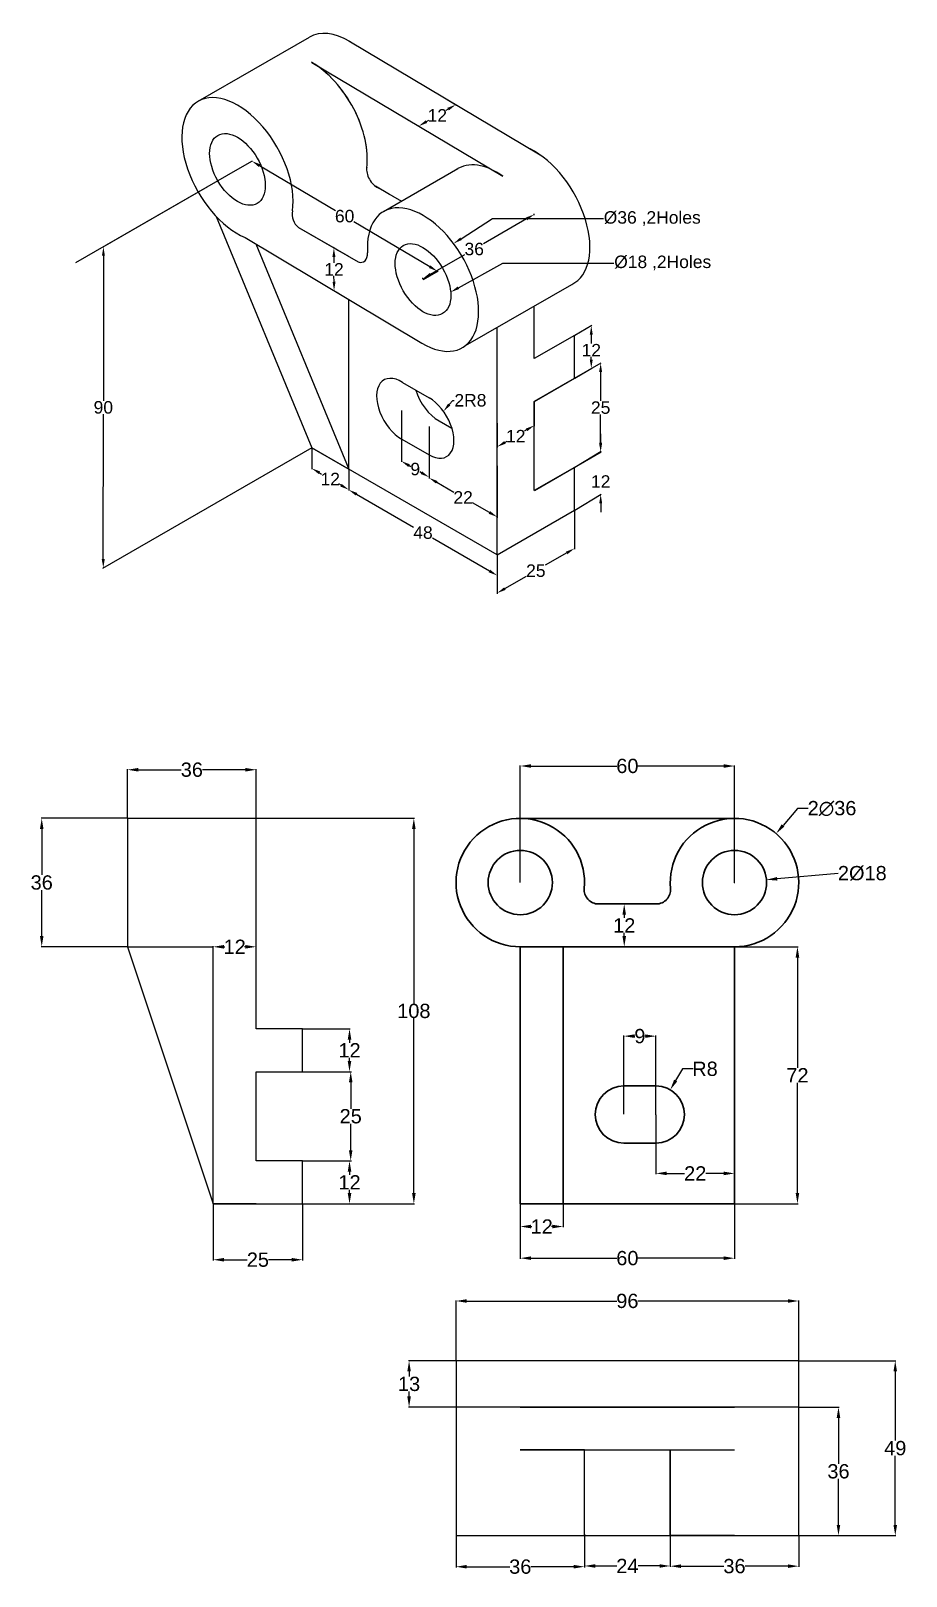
# Model space of a CAD drawing. Header units: millimetres. Extents: x -35 to 210, y -370 to 63.
import ezdxf
from ezdxf import colors
from ezdxf.entities.mleader import LeaderData, LeaderLine
from ezdxf.math import Vec2, Vec3

# ---------------------------------------------------------------- set-up
doc = ezdxf.new("R2010")
doc.units = ezdxf.units.MM
doc.header["$MEASUREMENT"] = 0
doc.styles.get("Standard").update_dxf_attribs({"font": 'arial.ttf'})
doc.dimstyles.get("Standard").update_dxf_attribs({"dimtxt": 4, "dimasz": 3, "dimexe": 0.18, "dimexo": 0.0625, "dimgap": 0.09, "dimtad": 0, "dimtih": 1, "dimtoh": 1, "dimdec": 4, "dimdsep": 46, "dimtxsty": 'Standard', "dimcen": 0.09, "dimadec": 0, "dimazin": 0, "dimtfac": 1, "dimtdec": 4, "dimtofl": 0, "dimtmove": 0, "dimatfit": 3, "dimfxl": 1, "dimtolj": 1, "dimtzin": 0, "dimarcsym": 0})

msp = doc.modelspace()

# ---------------------------------------------------------------- blocks, each defined once
blk = doc.blocks.new('*D1')
at = {"color": 0, "lineweight": -2, "transparency": 16777216}
for p, q in [((117.14, -70.92), (117.14, -81.77)), ((95.49, -83.42), (95.49, -94.27)), ((114.98, -82.81), (108.96, -86.29)), ((97.66, -92.81), (103.68, -89.33))]:
    blk.add_line(p, q, dxfattribs=at)
at = {"color": 0, "transparency": 16777216}
for points in [[(114.77, -82.45), (115.19, -83.17), (117.14, -81.56)], [(97.45, -92.45), (97.87, -93.17), (95.49, -94.06)]]:
    blk.add_solid(points, dxfattribs=at)
at = {"layer": 'Defpoints', "color": 0, "transparency": 16777216}
for p in [(117.14, -70.84), (117.14, -81.56), (95.49, -83.34)]:
    blk.add_point(p, dxfattribs=at)
at = {"color": 0, "lineweight": 25, "transparency": 16777216, "insert": (106.32, -87.81), "char_height": 3.5, "attachment_point": 5}
blk.add_mtext('\\A1;25', dxfattribs=at)
blk = doc.blocks.new('*D2')
at = {"color": 0, "lineweight": -2, "transparency": 16777216}
for p, q in [((124.48, -51.92), (124.48, -49.42)), ((117.21, -58.81), (124.66, -54.32)), ((117.21, -70.81), (124.66, -66.32)), ((124.48, -68.92), (124.48, -71.42))]:
    blk.add_line(p, q, dxfattribs=at)
at = {"color": 0, "transparency": 16777216}
for points in [[(124.07, -51.92), (124.9, -51.92), (124.48, -54.42)], [(124.07, -68.92), (124.9, -68.92), (124.48, -66.42)]]:
    blk.add_solid(points, dxfattribs=at)
at = {"layer": 'Defpoints', "color": 0, "transparency": 16777216}
for p in [(117.14, -58.84), (124.48, -66.42), (117.14, -70.84)]:
    blk.add_point(p, dxfattribs=at)
at = {"color": 0, "lineweight": 25, "transparency": 16777216, "insert": (124.48, -62.8), "char_height": 3.5, "attachment_point": 5}
blk.add_mtext('\\A1;12', dxfattribs=at)
blk = doc.blocks.new('*D3')
at = {"color": 0, "lineweight": -2, "transparency": 16777216}
for p, q in [((105.95, -40.31), (124.65, -29.51)), ((124.47, -32.11), (124.47, -40.24)), ((124.47, -52.11), (124.47, -43.99)), ((105.95, -65.31), (124.65, -54.51))]:
    blk.add_line(p, q, dxfattribs=at)
at = {"color": 0, "transparency": 16777216}
for points in [[(124.05, -32.11), (124.89, -32.11), (124.47, -29.61)], [(124.05, -52.11), (124.89, -52.11), (124.47, -54.61)]]:
    blk.add_solid(points, dxfattribs=at)
at = {"layer": 'Defpoints', "color": 0, "transparency": 16777216}
for p in [(105.89, -40.34), (124.47, -54.61), (105.89, -65.34)]:
    blk.add_point(p, dxfattribs=at)
at = {"color": 0, "lineweight": 25, "transparency": 16777216, "insert": (124.47, -42.11), "char_height": 3.5, "attachment_point": 5}
blk.add_mtext('\\A1;25', dxfattribs=at)
blk = doc.blocks.new('*D4')
at = {"color": 0, "lineweight": -2, "transparency": 16777216}
for p, q in [((105.89, -40.42), (105.89, -47.3)), ((95.49, -46.42), (95.49, -53.3)), ((97.66, -51.84), (98.28, -51.49)), ((103.72, -48.34), (103.1, -48.7))]:
    blk.add_line(p, q, dxfattribs=at)
at = {"color": 0, "transparency": 16777216}
for points in [[(103.51, -47.98), (103.93, -48.7), (105.89, -47.09)], [(97.45, -51.48), (97.87, -52.2), (95.49, -53.09)]]:
    blk.add_solid(points, dxfattribs=at)
at = {"layer": 'Defpoints', "color": 0, "transparency": 16777216}
for p in [(105.89, -40.34), (95.49, -46.34), (95.49, -53.09)]:
    blk.add_point(p, dxfattribs=at)
at = {"color": 0, "lineweight": 25, "transparency": 16777216, "insert": (100.69, -50.09), "char_height": 3.5, "attachment_point": 5}
blk.add_mtext('\\A1;12', dxfattribs=at)
blk = doc.blocks.new('*D5')
at = {"color": 0, "lineweight": -2, "transparency": 16777216}
for p, q in [((117.21, -21.81), (122.03, -19.02)), ((121.85, -21.63), (121.85, -24.15)), ((121.85, -28.63), (121.85, -27.84)), ((117.21, -33.81), (122.03, -31.02))]:
    blk.add_line(p, q, dxfattribs=at)
at = {"color": 0, "transparency": 16777216}
for points in [[(121.43, -21.63), (122.26, -21.63), (121.85, -19.13)], [(121.43, -28.63), (122.26, -28.63), (121.85, -31.13)]]:
    blk.add_solid(points, dxfattribs=at)
at = {"layer": 'Defpoints', "color": 0, "transparency": 16777216}
for p in [(117.14, -21.84), (117.14, -33.84), (121.85, -31.13)]:
    blk.add_point(p, dxfattribs=at)
at = {"color": 0, "lineweight": 25, "transparency": 16777216, "insert": (121.85, -26), "char_height": 3.5, "attachment_point": 5}
blk.add_mtext('\\A1;12', dxfattribs=at)
blk = doc.blocks.new('*D6')
at = {"color": 0, "lineweight": -2, "transparency": 16777216}
for p, q in [((43.53, -53.42), (43.53, -59.31)), ((45.7, -60.35), (46.31, -60.71)), ((53.92, -59.42), (53.92, -65.31)), ((51.76, -63.85), (51.14, -63.49))]:
    blk.add_line(p, q, dxfattribs=at)
at = {"color": 0, "transparency": 16777216}
for points in [[(45.91, -59.99), (45.49, -60.71), (43.53, -59.1)], [(51.97, -63.49), (51.55, -64.21), (53.92, -65.1)]]:
    blk.add_solid(points, dxfattribs=at)
at = {"layer": 'Defpoints', "color": 0, "transparency": 16777216}
for p in [(43.53, -53.34), (53.92, -59.34), (53.92, -65.1)]:
    blk.add_point(p, dxfattribs=at)
at = {"color": 0, "lineweight": 25, "transparency": 16777216, "insert": (48.73, -62.1), "char_height": 3.5, "attachment_point": 5}
blk.add_mtext('\\A1;12', dxfattribs=at)
blk = doc.blocks.new('*D7')
at = {"color": 0, "lineweight": -2, "transparency": 16777216}
for p, q in [((53.92, -59.42), (53.92, -65.34)), ((56.09, -66.39), (72.04, -75.59)), ((93.33, -87.89), (77.38, -78.68)), ((95.49, -83.42), (95.49, -89.34))]:
    blk.add_line(p, q, dxfattribs=at)
at = {"color": 0, "transparency": 16777216}
for points in [[(56.3, -66.02), (55.88, -66.75), (53.92, -65.14)], [(93.54, -87.52), (93.12, -88.25), (95.49, -89.14)]]:
    blk.add_solid(points, dxfattribs=at)
at = {"layer": 'Defpoints', "color": 0, "transparency": 16777216}
for p in [(53.92, -59.34), (95.49, -83.34), (95.49, -89.14)]:
    blk.add_point(p, dxfattribs=at)
at = {"color": 0, "lineweight": 25, "transparency": 16777216, "insert": (74.71, -77.14), "char_height": 3.5, "attachment_point": 5}
blk.add_mtext('\\A1;48', dxfattribs=at)
blk = doc.blocks.new('*D8')
at = {"color": 0, "lineweight": -2, "transparency": 16777216}
for p, q in [((80.78, 44.67), (84.09, 42.7)), ((81.75, 41.55), (81.13, 41.2)), ((70.39, 38.67), (73.7, 36.7)), ((75.68, 38.05), (76.3, 38.41))]:
    blk.add_line(p, q, dxfattribs=at)
at = {"color": 0, "transparency": 16777216}
for points in [[(81.54, 41.91), (81.95, 41.19), (83.91, 42.8)], [(75.48, 38.41), (75.89, 37.69), (73.52, 36.8)]]:
    blk.add_solid(points, dxfattribs=at)
at = {"layer": 'Defpoints', "color": 0, "transparency": 16777216}
for p in [(80.72, 44.7), (83.91, 42.8), (70.33, 38.7)]:
    blk.add_point(p, dxfattribs=at)
at = {"color": 0, "lineweight": 25, "transparency": 16777216, "insert": (78.72, 39.8), "char_height": 3.5, "attachment_point": 5}
blk.add_mtext('\\A1;12', dxfattribs=at)
blk = doc.blocks.new('*D10')
at = {"color": 0, "lineweight": -2, "transparency": 16777216}
for p, q in [((68.65, -42.92), (68.65, -57.3)), ((76.44, -47.42), (76.44, -61.8)), ((70.81, -58.34), (71.3, -58.63)), ((74.28, -60.34), (73.78, -60.06))]:
    blk.add_line(p, q, dxfattribs=at)
at = {"color": 0, "transparency": 16777216}
for points in [[(71.02, -57.98), (70.6, -58.71), (68.65, -57.09)], [(74.48, -59.98), (74.07, -60.71), (76.44, -61.59)]]:
    blk.add_solid(points, dxfattribs=at)
at = {"layer": 'Defpoints', "color": 0, "transparency": 16777216}
for p in [(68.65, -42.84), (76.44, -47.34), (68.65, -57.09)]:
    blk.add_point(p, dxfattribs=at)
at = {"color": 0, "lineweight": 25, "transparency": 16777216, "insert": (72.54, -59.34), "char_height": 3.5, "attachment_point": 5}
blk.add_mtext('\\A1;9', dxfattribs=at)
blk = doc.blocks.new('*D11')
at = {"color": 0, "lineweight": -2, "transparency": 16777216}
for p, q in [((76.41, -47.47), (76.41, -61.99)), ((95.49, -58.42), (95.49, -72.94)), ((78.58, -63.03), (83.34, -65.76)), ((93.32, -71.49), (88.56, -68.75))]:
    blk.add_line(p, q, dxfattribs=at)
at = {"color": 0, "transparency": 16777216}
for points in [[(78.79, -62.67), (78.37, -63.39), (76.41, -61.78)], [(93.53, -71.12), (93.12, -71.85), (95.49, -72.73)]]:
    blk.add_solid(points, dxfattribs=at)
at = {"layer": 'Defpoints', "color": 0, "transparency": 16777216}
for p in [(76.41, -47.4), (95.49, -58.34), (95.49, -72.73)]:
    blk.add_point(p, dxfattribs=at)
at = {"color": 0, "lineweight": 25, "transparency": 16777216, "insert": (85.95, -67.26), "char_height": 3.5, "attachment_point": 5}
blk.add_mtext('\\A1;22', dxfattribs=at)
blk = doc.blocks.new('*D12')
at = {"color": 0, "lineweight": -2, "transparency": 16777216}
for p, q in [((103.68, 10.79), (91.65, 3.84)), ((105.88, 11.86), (105.82, 12.23)), ((76.84, -4.71), (86.46, 0.85)), ((74.7, -6.14), (74.64, -5.77))]:
    blk.add_line(p, q, dxfattribs=at)
at = {"color": 0, "transparency": 16777216}
for points in [[(103.47, 11.15), (103.89, 10.43), (105.85, 12.04)], [(76.63, -4.35), (77.04, -5.07), (74.67, -5.96)]]:
    blk.add_solid(points, dxfattribs=at)
at = {"layer": 'Defpoints', "color": 0, "transparency": 16777216}
for p in [(105.85, 12.04), (105.89, 11.79), (74.71, -6.21)]:
    blk.add_point(p, dxfattribs=at)
at = {"color": 0, "lineweight": 25, "transparency": 16777216, "insert": (89.06, 2.34), "char_height": 3.5, "attachment_point": 5}
blk.add_mtext('\\A1;36', dxfattribs=at)
blk = doc.blocks.new('*D13')
at = {"color": 0, "lineweight": -2, "transparency": 16777216}
for p, q in [((51.05, 1.88), (49.57, 2.74)), ((49.76, 0.13), (49.77, -1.51)), ((49.79, -6.84), (49.78, -5.2)), ((51.1, -10.09), (49.62, -9.24))]:
    blk.add_line(p, q, dxfattribs=at)
at = {"color": 0, "transparency": 16777216}
for points in [[(50.18, 0.13), (49.34, 0.13), (49.75, 2.63)], [(50.21, -6.84), (49.38, -6.85), (49.8, -9.34)]]:
    blk.add_solid(points, dxfattribs=at)
at = {"layer": 'Defpoints', "color": 0, "transparency": 16777216}
for p in [(51.11, 1.85), (49.8, -9.34), (51.17, -10.13)]:
    blk.add_point(p, dxfattribs=at)
at = {"color": 0, "lineweight": 25, "transparency": 16777216, "insert": (49.78, -3.36), "char_height": 3.5, "attachment_point": 5}
blk.add_mtext('\\A1;12', dxfattribs=at)
blk = doc.blocks.new('*D14')
at = {"color": 0, "lineweight": -2, "transparency": 16777216}
for p, q in [((14.31, 19.78), (-14.99, 2.87)), ((-14.81, 0.47), (-14.83, -40.16)), ((-14.85, -84.55), (-14.83, -43.92)), ((14.27, -70.24), (-15.03, -87.16))]:
    blk.add_line(p, q, dxfattribs=at)
at = {"color": 0, "transparency": 16777216}
for points in [[(-15.23, 0.47), (-14.4, 0.47), (-14.81, 2.97)], [(-15.27, -84.55), (-14.43, -84.55), (-14.85, -87.05)]]:
    blk.add_solid(points, dxfattribs=at)
at = {"layer": 'Defpoints', "color": 0, "transparency": 16777216}
for p in [(14.37, 19.82), (-14.81, 2.97), (14.33, -70.2)]:
    blk.add_point(p, dxfattribs=at)
at = {"color": 0, "lineweight": 25, "transparency": 16777216, "insert": (-14.83, -42.04), "char_height": 3.5, "attachment_point": 5}
blk.add_mtext('\\A1;90', dxfattribs=at)
blk = doc.blocks.new('*D15')
at = {"color": 0, "lineweight": -2, "transparency": 16777216}
for p, q in [((22.81, 24.69), (26.96, 27.09)), ((28.93, 25.71), (50.16, 13.1)), ((76.59, -2.61), (55.36, 10.01)), ((74.77, -6.17), (78.92, -3.78))]:
    blk.add_line(p, q, dxfattribs=at)
at = {"color": 0, "transparency": 16777216}
for points in [[(29.14, 26.07), (28.72, 25.35), (26.78, 26.98)], [(76.8, -2.25), (76.38, -2.96), (78.74, -3.88)]]:
    blk.add_solid(points, dxfattribs=at)
at = {"layer": 'Defpoints', "color": 0, "transparency": 16777216}
for p in [(26.78, 26.98), (22.75, 24.66), (74.71, -6.21)]:
    blk.add_point(p, dxfattribs=at)
at = {"color": 0, "lineweight": 25, "transparency": 16777216, "insert": (52.76, 11.55), "char_height": 3.5, "attachment_point": 5}
blk.add_mtext('\\A1;60', dxfattribs=at)
blk = doc.blocks.new('*D16')
at = {"color": 0, "lineweight": -2, "transparency": 16777216}
for p, q in [((162.03, -193.19), (179.78, -193.19)), ((179.6, -196.19), (179.6, -227.09)), ((179.6, -262.19), (179.6, -231.29)), ((162.03, -265.19), (179.78, -265.19))]:
    blk.add_line(p, q, dxfattribs=at)
at = {"color": 0, "transparency": 16777216}
for points in [[(179.1, -196.19), (180.1, -196.19), (179.6, -193.19)], [(179.1, -262.19), (180.1, -262.19), (179.6, -265.19)]]:
    blk.add_solid(points, dxfattribs=at)
at = {"layer": 'Defpoints', "color": 0, "transparency": 16777216}
for p in [(161.96, -193.19), (161.96, -265.19), (179.6, -265.19)]:
    blk.add_point(p, dxfattribs=at)
at = {"color": 0, "lineweight": 25, "transparency": 16777216, "insert": (179.6, -229.19), "char_height": 4, "attachment_point": 5}
blk.add_mtext('\\A1;72', dxfattribs=at)
blk = doc.blocks.new('*D17')
at = {"color": 0, "lineweight": -2, "transparency": 16777216}
for p, q in [((147.38, -227.4), (145.48, -230.68)), ((150.38, -227.4), (147.38, -227.4)), ((139.87, -240.19), (140.05, -240.19)), ((139.96, -240.28), (139.96, -240.1))]:
    blk.add_line(p, q, dxfattribs=at)
at = {"color": 0, "transparency": 16777216}
blk.add_solid([(145.05, -230.43), (145.91, -230.93), (143.98, -233.27)], dxfattribs=at)
at = {"layer": 'Defpoints', "color": 0, "transparency": 16777216}
for p in [(143.98, -233.27), (139.96, -240.19)]:
    blk.add_point(p, dxfattribs=at)
at = {"color": 0, "lineweight": 25, "transparency": 16777216, "insert": (153.7, -227.4), "char_height": 4, "attachment_point": 5}
blk.add_mtext('\\A1;R8', dxfattribs=at)
blk = doc.blocks.new('*D18')
at = {"color": 0, "lineweight": -2, "transparency": 16777216}
for p, q in [((101.96, -265.25), (101.96, -271.76)), ((113.96, -265.25), (113.96, -271.76)), ((104.96, -271.58), (105.22, -271.58)), ((110.96, -271.58), (110.71, -271.58))]:
    blk.add_line(p, q, dxfattribs=at)
at = {"color": 0, "transparency": 16777216}
for points in [[(104.96, -271.08), (104.96, -272.08), (101.96, -271.58)], [(110.96, -271.08), (110.96, -272.08), (113.96, -271.58)]]:
    blk.add_solid(points, dxfattribs=at)
at = {"layer": 'Defpoints', "color": 0, "transparency": 16777216}
for p in [(101.96, -265.19), (113.96, -265.19), (113.96, -271.58)]:
    blk.add_point(p, dxfattribs=at)
at = {"color": 0, "lineweight": 25, "transparency": 16777216, "insert": (107.96, -271.58), "char_height": 4, "attachment_point": 5}
blk.add_mtext('\\A1;12', dxfattribs=at)
blk = doc.blocks.new('*D19')
at = {"color": 0, "lineweight": -2, "transparency": 16777216}
for p, q in [((101.96, -265.25), (101.96, -280.63)), ((161.96, -265.25), (161.96, -280.63)), ((104.96, -280.45), (129, -280.45)), ((158.96, -280.45), (134.92, -280.45))]:
    blk.add_line(p, q, dxfattribs=at)
at = {"color": 0, "transparency": 16777216}
for points in [[(104.96, -279.95), (104.96, -280.95), (101.96, -280.45)], [(158.96, -279.95), (158.96, -280.95), (161.96, -280.45)]]:
    blk.add_solid(points, dxfattribs=at)
at = {"layer": 'Defpoints', "color": 0, "transparency": 16777216}
for p in [(101.96, -265.19), (161.96, -265.19), (161.96, -280.45)]:
    blk.add_point(p, dxfattribs=at)
at = {"color": 0, "lineweight": 25, "transparency": 16777216, "insert": (131.96, -280.45), "char_height": 4, "attachment_point": 5}
blk.add_mtext('\\A1;60', dxfattribs=at)
blk = doc.blocks.new('*D20')
at = {"color": 0, "lineweight": -2, "transparency": 16777216}
for p, q in [((131.9, -181.19), (130.9, -181.19)), ((131.08, -184.19), (131.08, -185.09)), ((131.08, -190.19), (131.08, -189.29)), ((131.9, -193.19), (130.9, -193.19))]:
    blk.add_line(p, q, dxfattribs=at)
at = {"color": 0, "transparency": 16777216}
for points in [[(130.58, -184.19), (131.58, -184.19), (131.08, -181.19)], [(130.58, -190.19), (131.58, -190.19), (131.08, -193.19)]]:
    blk.add_solid(points, dxfattribs=at)
at = {"layer": 'Defpoints', "color": 0, "transparency": 16777216}
for p in [(131.96, -181.19), (131.08, -193.19), (131.96, -193.19)]:
    blk.add_point(p, dxfattribs=at)
at = {"color": 0, "lineweight": 25, "transparency": 16777216, "insert": (131.08, -187.19), "char_height": 4, "attachment_point": 5}
blk.add_mtext('\\A1;12', dxfattribs=at)
blk = doc.blocks.new('*D21')
at = {"color": 0, "lineweight": -2, "transparency": 16777216}
for p, q in [((179.57, -154.46), (175.56, -159.19)), ((182.57, -154.46), (179.57, -154.46)), ((161.87, -175.19), (162.05, -175.19)), ((161.96, -175.28), (161.96, -175.1))]:
    blk.add_line(p, q, dxfattribs=at)
at = {"color": 0, "transparency": 16777216}
blk.add_solid([(175.18, -158.86), (175.94, -159.51), (173.62, -161.47)], dxfattribs=at)
at = {"layer": 'Defpoints', "color": 0, "transparency": 16777216}
for p in [(173.62, -161.47), (150.31, -188.91)]:
    blk.add_point(p, dxfattribs=at)
at = {"color": 0, "lineweight": 25, "transparency": 16777216, "insert": (189.29, -154.46), "char_height": 4, "attachment_point": 5}
blk.add_mtext('\\A1;2∅36', dxfattribs=at)
blk = doc.blocks.new('*D22')
at = {"color": 0, "lineweight": -2, "transparency": 16777216}
for p, q in [((191.05, -172.62), (173.92, -174.13)), ((161.87, -175.19), (162.05, -175.19)), ((161.96, -175.28), (161.96, -175.1))]:
    blk.add_line(p, q, dxfattribs=at)
at = {"color": 0, "transparency": 16777216}
blk.add_solid([(173.87, -173.64), (173.96, -174.63), (170.93, -174.4)], dxfattribs=at)
at = {"layer": 'Defpoints', "color": 0, "transparency": 16777216}
for p in [(153, -175.99), (170.93, -174.4)]:
    blk.add_point(p, dxfattribs=at)
at = {"color": 0, "lineweight": 25, "transparency": 16777216, "insert": (197.77, -172.62), "char_height": 4, "attachment_point": 5}
blk.add_mtext('\\A1;2%%C18', dxfattribs=at)
blk = doc.blocks.new('*D23')
at = {"color": 0, "lineweight": -2, "transparency": 16777216}
for p, q in [((139.96, -240.25), (139.96, -256.87)), ((161.96, -240.25), (161.96, -256.87)), ((142.96, -256.69), (147.99, -256.69)), ((158.96, -256.69), (153.93, -256.69))]:
    blk.add_line(p, q, dxfattribs=at)
at = {"color": 0, "transparency": 16777216}
for points in [[(142.96, -256.19), (142.96, -257.19), (139.96, -256.69)], [(158.96, -256.19), (158.96, -257.19), (161.96, -256.69)]]:
    blk.add_solid(points, dxfattribs=at)
at = {"layer": 'Defpoints', "color": 0, "transparency": 16777216}
for p in [(139.96, -240.19), (161.96, -240.19), (139.96, -256.69)]:
    blk.add_point(p, dxfattribs=at)
at = {"color": 0, "lineweight": 25, "transparency": 16777216, "insert": (150.96, -256.69), "char_height": 4, "attachment_point": 5}
blk.add_mtext('\\A1;22', dxfattribs=at)
blk = doc.blocks.new('*D24')
at = {"color": 0, "lineweight": -2, "transparency": 16777216}
for p, q in [((130.96, -240.13), (130.96, -218.05)), ((133.96, -218.23), (134.06, -218.23)), ((136.96, -218.23), (136.87, -218.23)), ((139.96, -240.13), (139.96, -218.05))]:
    blk.add_line(p, q, dxfattribs=at)
at = {"color": 0, "transparency": 16777216}
for points in [[(133.96, -217.73), (133.96, -218.73), (130.96, -218.23)], [(136.96, -217.73), (136.96, -218.73), (139.96, -218.23)]]:
    blk.add_solid(points, dxfattribs=at)
at = {"layer": 'Defpoints', "color": 0, "transparency": 16777216}
for p in [(139.96, -218.23), (130.96, -240.19), (139.96, -240.19)]:
    blk.add_point(p, dxfattribs=at)
at = {"color": 0, "lineweight": 25, "transparency": 16777216, "insert": (135.46, -218.23), "char_height": 4, "attachment_point": 5}
blk.add_mtext('\\A1;9', dxfattribs=at)
blk = doc.blocks.new('*D25')
at = {"color": 0, "lineweight": -2, "transparency": 16777216}
for p, q in [((101.96, -175.13), (101.96, -142.35)), ((104.96, -142.53), (129, -142.53)), ((158.96, -142.53), (134.92, -142.53)), ((161.96, -175.13), (161.96, -142.35))]:
    blk.add_line(p, q, dxfattribs=at)
at = {"color": 0, "transparency": 16777216}
for points in [[(104.96, -142.03), (104.96, -143.03), (101.96, -142.53)], [(158.96, -142.03), (158.96, -143.03), (161.96, -142.53)]]:
    blk.add_solid(points, dxfattribs=at)
at = {"layer": 'Defpoints', "color": 0, "transparency": 16777216}
for p in [(161.96, -142.53), (101.96, -175.19), (161.96, -175.19)]:
    blk.add_point(p, dxfattribs=at)
at = {"color": 0, "lineweight": 25, "transparency": 16777216, "insert": (131.96, -142.53), "char_height": 4, "attachment_point": 5}
blk.add_mtext('\\A1;60', dxfattribs=at)
blk = doc.blocks.new('*D26')
at = {"color": 0, "lineweight": -2, "transparency": 16777216}
for p, q in [((-8.1, -157.19), (-32.27, -157.19)), ((-32.09, -160.19), (-32.09, -173.06)), ((-32.09, -190.19), (-32.09, -177.33)), ((-8.1, -193.19), (-32.27, -193.19))]:
    blk.add_line(p, q, dxfattribs=at)
at = {"color": 0, "transparency": 16777216}
for points in [[(-32.59, -160.19), (-31.59, -160.19), (-32.09, -157.19)], [(-32.59, -190.19), (-31.59, -190.19), (-32.09, -193.19)]]:
    blk.add_solid(points, dxfattribs=at)
at = {"layer": 'Defpoints', "color": 0, "transparency": 16777216}
for p in [(-8.04, -157.19), (-32.09, -193.19), (-8.04, -193.19)]:
    blk.add_point(p, dxfattribs=at)
at = {"color": 0, "lineweight": 25, "transparency": 16777216, "insert": (-32.09, -175.19), "char_height": 4, "attachment_point": 5}
blk.add_mtext('\\A1;36', dxfattribs=at)
blk = doc.blocks.new('*D27')
at = {"color": 0, "lineweight": -2, "transparency": 16777216}
for p, q in [((28.03, -157.19), (72.33, -157.19)), ((72.15, -160.19), (72.15, -209.06)), ((72.15, -262.19), (72.15, -213.32)), ((41.03, -265.19), (72.33, -265.19))]:
    blk.add_line(p, q, dxfattribs=at)
at = {"color": 0, "transparency": 16777216}
for points in [[(71.65, -160.19), (72.65, -160.19), (72.15, -157.19)], [(71.65, -262.19), (72.65, -262.19), (72.15, -265.19)]]:
    blk.add_solid(points, dxfattribs=at)
at = {"layer": 'Defpoints', "color": 0, "transparency": 16777216}
for p in [(27.96, -157.19), (72.15, -157.19), (40.96, -265.19)]:
    blk.add_point(p, dxfattribs=at)
at = {"color": 0, "lineweight": 25, "transparency": 16777216, "insert": (72.15, -211.19), "char_height": 4, "attachment_point": 5}
blk.add_mtext('\\A1;108', dxfattribs=at)
blk = doc.blocks.new('*D28')
at = {"color": 0, "lineweight": -2, "transparency": 16777216}
for p, q in [((41.03, -216.19), (54.31, -216.19)), ((54.13, -219.19), (54.13, -220.09)), ((54.13, -225.19), (54.13, -224.29)), ((41.03, -228.19), (54.31, -228.19))]:
    blk.add_line(p, q, dxfattribs=at)
at = {"color": 0, "transparency": 16777216}
for points in [[(53.63, -219.19), (54.63, -219.19), (54.13, -216.19)], [(53.63, -225.19), (54.63, -225.19), (54.13, -228.19)]]:
    blk.add_solid(points, dxfattribs=at)
at = {"layer": 'Defpoints', "color": 0, "transparency": 16777216}
for p in [(40.96, -216.19), (40.96, -228.19), (54.13, -228.19)]:
    blk.add_point(p, dxfattribs=at)
at = {"color": 0, "lineweight": 25, "transparency": 16777216, "insert": (54.13, -222.19), "char_height": 4, "attachment_point": 5}
blk.add_mtext('\\A1;12', dxfattribs=at)
blk = doc.blocks.new('*D29')
at = {"color": 0, "lineweight": -2, "transparency": 16777216}
for p, q in [((41.03, -228.19), (54.64, -228.19)), ((54.46, -231.19), (54.46, -238.56)), ((54.46, -250.19), (54.46, -242.82)), ((41.03, -253.19), (54.64, -253.19))]:
    blk.add_line(p, q, dxfattribs=at)
at = {"color": 0, "transparency": 16777216}
for points in [[(53.96, -231.19), (54.96, -231.19), (54.46, -228.19)], [(53.96, -250.19), (54.96, -250.19), (54.46, -253.19)]]:
    blk.add_solid(points, dxfattribs=at)
at = {"layer": 'Defpoints', "color": 0, "transparency": 16777216}
for p in [(40.96, -228.19), (40.96, -253.19), (54.46, -253.19)]:
    blk.add_point(p, dxfattribs=at)
at = {"color": 0, "lineweight": 25, "transparency": 16777216, "insert": (54.46, -240.69), "char_height": 4, "attachment_point": 5}
blk.add_mtext('\\A1;25', dxfattribs=at)
blk = doc.blocks.new('*D30')
at = {"color": 0, "lineweight": -2, "transparency": 16777216}
for p, q in [((41.03, -253.19), (54.31, -253.19)), ((54.13, -256.19), (54.13, -257.09)), ((54.13, -262.19), (54.13, -261.29)), ((41.03, -265.19), (54.31, -265.19))]:
    blk.add_line(p, q, dxfattribs=at)
at = {"color": 0, "transparency": 16777216}
for points in [[(53.63, -256.19), (54.63, -256.19), (54.13, -253.19)], [(53.63, -262.19), (54.63, -262.19), (54.13, -265.19)]]:
    blk.add_solid(points, dxfattribs=at)
at = {"layer": 'Defpoints', "color": 0, "transparency": 16777216}
for p in [(40.96, -253.19), (40.96, -265.19), (54.13, -265.19)]:
    blk.add_point(p, dxfattribs=at)
at = {"color": 0, "transparency": 16777216, "insert": (54.13, -259.19), "char_height": 4, "attachment_point": 5}
blk.add_mtext('\\A1;12', dxfattribs=at)
blk = doc.blocks.new('*D31')
at = {"color": 0, "lineweight": -2, "transparency": 16777216}
for p, q in [((-8.04, -157.13), (-8.04, -143.4)), ((-5.04, -143.58), (7.01, -143.58)), ((24.96, -143.58), (12.92, -143.58)), ((27.96, -157.13), (27.96, -143.4))]:
    blk.add_line(p, q, dxfattribs=at)
at = {"color": 0, "transparency": 16777216}
for points in [[(-5.04, -143.08), (-5.04, -144.08), (-8.04, -143.58)], [(24.96, -143.08), (24.96, -144.08), (27.96, -143.58)]]:
    blk.add_solid(points, dxfattribs=at)
at = {"layer": 'Defpoints', "color": 0, "transparency": 16777216}
for p in [(27.96, -143.58), (-8.04, -157.19), (27.96, -157.19)]:
    blk.add_point(p, dxfattribs=at)
at = {"color": 0, "lineweight": 25, "transparency": 16777216, "insert": (9.96, -143.58), "char_height": 4, "attachment_point": 5}
blk.add_mtext('\\A1;36', dxfattribs=at)
blk = doc.blocks.new('*D32')
at = {"color": 0, "lineweight": -2, "transparency": 16777216}
for p, q in [((15.96, -193.13), (15.96, -193.01)), ((18.96, -193.19), (19.22, -193.19)), ((24.96, -193.19), (24.71, -193.19)), ((27.96, -193.13), (27.96, -193.01))]:
    blk.add_line(p, q, dxfattribs=at)
at = {"color": 0, "transparency": 16777216}
for points in [[(18.96, -192.69), (18.96, -193.69), (15.96, -193.19)], [(24.96, -192.69), (24.96, -193.69), (27.96, -193.19)]]:
    blk.add_solid(points, dxfattribs=at)
at = {"layer": 'Defpoints', "color": 0, "transparency": 16777216}
for p in [(15.96, -193.19), (27.96, -193.19), (27.96, -193.19)]:
    blk.add_point(p, dxfattribs=at)
at = {"color": 0, "lineweight": 25, "transparency": 16777216, "insert": (21.96, -193.19), "char_height": 4, "attachment_point": 5}
blk.add_mtext('\\A1;12', dxfattribs=at)
blk = doc.blocks.new('*D33')
at = {"color": 0, "lineweight": -2, "transparency": 16777216}
for p, q in [((15.96, -265.25), (15.96, -281.07)), ((40.96, -265.25), (40.96, -281.07)), ((18.96, -280.89), (25.46, -280.89)), ((37.96, -280.89), (31.47, -280.89))]:
    blk.add_line(p, q, dxfattribs=at)
at = {"color": 0, "transparency": 16777216}
for points in [[(18.96, -280.39), (18.96, -281.39), (15.96, -280.89)], [(37.96, -280.39), (37.96, -281.39), (40.96, -280.89)]]:
    blk.add_solid(points, dxfattribs=at)
at = {"layer": 'Defpoints', "color": 0, "transparency": 16777216}
for p in [(15.96, -265.19), (40.96, -265.19), (40.96, -280.89)]:
    blk.add_point(p, dxfattribs=at)
at = {"color": 0, "lineweight": 25, "transparency": 16777216, "insert": (28.46, -280.89), "char_height": 4, "attachment_point": 5}
blk.add_mtext('\\A1;25', dxfattribs=at)
blk = doc.blocks.new('*D34')
at = {"color": 0, "lineweight": -2, "transparency": 16777216}
for p, q in [((180.03, -309.2), (207.18, -309.2)), ((207, -312.2), (207, -331.56)), ((207, -355.2), (207, -335.83)), ((180.03, -358.2), (207.18, -358.2))]:
    blk.add_line(p, q, dxfattribs=at)
at = {"color": 0, "transparency": 16777216}
for points in [[(206.5, -312.2), (207.5, -312.2), (207, -309.2)], [(206.5, -355.2), (207.5, -355.2), (207, -358.2)]]:
    blk.add_solid(points, dxfattribs=at)
at = {"layer": 'Defpoints', "color": 0, "transparency": 16777216}
for p in [(179.96, -309.2), (179.96, -358.2), (207, -358.2)]:
    blk.add_point(p, dxfattribs=at)
at = {"color": 0, "lineweight": 25, "transparency": 16777216, "insert": (207, -333.7), "char_height": 4, "attachment_point": 5}
blk.add_mtext('\\A1;49', dxfattribs=at)
blk = doc.blocks.new('*D35')
at = {"color": 0, "lineweight": -2, "transparency": 16777216}
for p, q in [((180.03, -322.2), (191.27, -322.2)), ((191.09, -325.2), (191.09, -338.06)), ((191.09, -355.2), (191.09, -342.33)), ((182.48, -358.2), (191.27, -358.2))]:
    blk.add_line(p, q, dxfattribs=at)
at = {"color": 0, "transparency": 16777216}
for points in [[(190.59, -325.2), (191.59, -325.2), (191.09, -322.2)], [(190.59, -355.2), (191.59, -355.2), (191.09, -358.2)]]:
    blk.add_solid(points, dxfattribs=at)
at = {"layer": 'Defpoints', "color": 0, "transparency": 16777216}
for p in [(179.96, -322.2), (182.42, -358.2), (191.09, -358.2)]:
    blk.add_point(p, dxfattribs=at)
at = {"color": 0, "lineweight": 25, "transparency": 16777216, "insert": (191.09, -340.2), "char_height": 4, "attachment_point": 5}
blk.add_mtext('\\A1;36', dxfattribs=at)
blk = doc.blocks.new('*D36')
at = {"color": 0, "lineweight": -2, "transparency": 16777216}
for p, q in [((83.96, -309.13), (83.96, -292.27)), ((86.96, -292.45), (129.01, -292.45)), ((176.96, -292.45), (134.92, -292.45)), ((179.96, -309.13), (179.96, -292.27))]:
    blk.add_line(p, q, dxfattribs=at)
at = {"color": 0, "transparency": 16777216}
for points in [[(86.96, -291.95), (86.96, -292.95), (83.96, -292.45)], [(176.96, -291.95), (176.96, -292.95), (179.96, -292.45)]]:
    blk.add_solid(points, dxfattribs=at)
at = {"layer": 'Defpoints', "color": 0, "transparency": 16777216}
for p in [(179.96, -292.45), (83.96, -309.2), (179.96, -309.2)]:
    blk.add_point(p, dxfattribs=at)
at = {"color": 0, "lineweight": 25, "transparency": 16777216, "insert": (131.96, -292.45), "char_height": 4, "attachment_point": 5}
blk.add_mtext('\\A1;96', dxfattribs=at)
blk = doc.blocks.new('*D37')
at = {"color": 0, "lineweight": -2, "transparency": 16777216}
for p, q in [((119.96, -358.26), (119.96, -366.88)), ((143.96, -358.26), (143.96, -366.88)), ((122.96, -366.7), (128.98, -366.7)), ((140.96, -366.7), (134.94, -366.7))]:
    blk.add_line(p, q, dxfattribs=at)
at = {"color": 0, "transparency": 16777216}
for points in [[(122.96, -366.2), (122.96, -367.2), (119.96, -366.7)], [(140.96, -366.2), (140.96, -367.2), (143.96, -366.7)]]:
    blk.add_solid(points, dxfattribs=at)
at = {"layer": 'Defpoints', "color": 0, "transparency": 16777216}
for p in [(119.96, -358.2), (143.96, -358.2), (143.96, -366.7)]:
    blk.add_point(p, dxfattribs=at)
at = {"color": 0, "lineweight": 25, "transparency": 16777216, "insert": (131.96, -366.7), "char_height": 4, "attachment_point": 5}
blk.add_mtext('\\A1;24', dxfattribs=at)
blk = doc.blocks.new('*D38')
at = {"color": 0, "lineweight": -2, "transparency": 16777216}
for p, q in [((83.96, -357.76), (83.96, -367.09)), ((119.96, -357.76), (119.96, -367.09)), ((86.96, -366.91), (99.01, -366.91)), ((116.96, -366.91), (104.92, -366.91))]:
    blk.add_line(p, q, dxfattribs=at)
at = {"color": 0, "transparency": 16777216}
for points in [[(86.96, -366.41), (86.96, -367.41), (83.96, -366.91)], [(116.96, -366.41), (116.96, -367.41), (119.96, -366.91)]]:
    blk.add_solid(points, dxfattribs=at)
at = {"layer": 'Defpoints', "color": 0, "transparency": 16777216}
for p in [(83.96, -357.7), (119.96, -357.7), (83.96, -366.91)]:
    blk.add_point(p, dxfattribs=at)
at = {"color": 0, "lineweight": 25, "transparency": 16777216, "insert": (101.96, -366.91), "char_height": 4, "attachment_point": 5}
blk.add_mtext('\\A1;36', dxfattribs=at)
blk = doc.blocks.new('*D39')
at = {"color": 0, "lineweight": -2, "transparency": 16777216}
for p, q in [((143.96, -358.26), (143.96, -366.94)), ((179.96, -358.26), (179.96, -366.94)), ((146.96, -366.76), (159.01, -366.76)), ((176.96, -366.76), (164.92, -366.76))]:
    blk.add_line(p, q, dxfattribs=at)
at = {"color": 0, "transparency": 16777216}
for points in [[(146.96, -366.26), (146.96, -367.26), (143.96, -366.76)], [(176.96, -366.26), (176.96, -367.26), (179.96, -366.76)]]:
    blk.add_solid(points, dxfattribs=at)
at = {"layer": 'Defpoints', "color": 0, "transparency": 16777216}
for p in [(143.96, -358.2), (179.96, -358.2), (179.96, -366.76)]:
    blk.add_point(p, dxfattribs=at)
at = {"color": 0, "lineweight": 25, "transparency": 16777216, "insert": (161.96, -366.76), "char_height": 4, "attachment_point": 5}
blk.add_mtext('\\A1;36', dxfattribs=at)
blk = doc.blocks.new('*D40')
at = {"color": 0, "lineweight": -2, "transparency": 16777216}
for p, q in [((83.9, -309.2), (70.63, -309.2)), ((70.81, -312.2), (70.81, -313.56)), ((70.81, -319.2), (70.81, -317.83)), ((83.9, -322.2), (70.63, -322.2))]:
    blk.add_line(p, q, dxfattribs=at)
at = {"color": 0, "transparency": 16777216}
for points in [[(70.31, -312.2), (71.31, -312.2), (70.81, -309.2)], [(70.31, -319.2), (71.31, -319.2), (70.81, -322.2)]]:
    blk.add_solid(points, dxfattribs=at)
at = {"layer": 'Defpoints', "color": 0, "transparency": 16777216}
for p in [(70.81, -309.2), (83.96, -309.2), (83.96, -322.2)]:
    blk.add_point(p, dxfattribs=at)
at = {"color": 0, "lineweight": 25, "transparency": 16777216, "insert": (70.81, -315.7), "char_height": 4, "attachment_point": 5}
blk.add_mtext('\\A1;13', dxfattribs=at)

# ---------------------------------------------------------------- dimensions: what is measured, and where the dimension line sits
at = {"lineweight": 25}
for p1, p2, distance, picture, middle in [((70.32685, 38.70418), (80.71915, 44.70418), -3.24178, '*D8', (78.71505, 39.80382)), ((76.44101, -47.3439), (68.64678, -42.8439), 12.34114, '*D10', (72.5439, -59.34423)), ((43.53205, -53.3439), (53.92435, -59.3439), -4.98593, '*D6', (48.7282, -62.10116)), ((53.92435, -59.3439), (95.49357, -83.3439), -5.01593, '*D7', (74.70896, -77.1358)), ((95.49357, -83.3439), (117.14421, -70.8439), -9.28073, '*D1', (106.31889, -87.81037))]:
    dim = msp.add_aligned_dim(p1=p1, p2=p2, distance=distance, dimstyle='Standard', override={"dimtxt": 3.5, "dimasz": 2.5}, dxfattribs=at)
    dim.commit()
    dim.dimension.update_dxf_attribs({"geometry": picture, "text_midpoint": middle})
for p1, p2, distance, text, picture, middle in [((74.70896, -6.20993), (22.74744, 24.6561), -4.05996, '60', '*D15', (52.75959, 11.55061)), ((14.3292, -70.20418), (14.36963, 19.81916), 29.17323, '90', '*D14', (-14.83139, -42.04005)), ((51.10932, 1.84557), (51.16588, -10.1296), -1.3583, '12', '*D13', (49.77557, -3.35565)), ((105.88588, -40.3439), (95.49357, -46.34366), 5.8453, '12', '*D4', (100.68972, -50.09329)), ((76.40976, -47.39803), (95.49357, -58.3439), -12.47913, '22', '*D11', (85.95167, -67.25709))]:
    dim = msp.add_aligned_dim(p1=p1, p2=p2, distance=distance, text=text, dimstyle='Standard', override={"dimtxt": 3.5, "dimasz": 2.5}, dxfattribs=at)
    dim.commit()
    dim.dimension.update_dxf_attribs({"geometry": picture, "text_midpoint": middle})
for base, p1, p2, angle, picture, middle in [((105.84722, 12.03678), (74.70896, -6.20993), (105.88588, 11.79007), 30, '*D12', (89.05751, 2.34323)), ((121.84724, -31.12861), (117.14421, -21.8439), (117.14421, -33.8439), 270, '*D5', (121.84724, -25.99564)), ((124.48347, -66.42433), (117.14421, -58.8439), (117.14421, -70.8439), 270, '*D2', (124.48347, -62.79961))]:
    dim = msp.add_linear_dim(base=base, p1=p1, p2=p2, angle=angle, dimstyle='Standard', override={"dimtxt": 3.5, "dimasz": 2.5}, dxfattribs=at)
    dim.commit()
    dim.dimension.update_dxf_attribs({"geometry": picture, "text_midpoint": middle, "dimtype": 161})
dim = msp.add_linear_dim(base=(124.4693, -54.61476), p1=(105.88588, -40.3439), p2=(105.88588, -65.3439), angle=90, dimstyle='Standard', override={"dimtxt": 3.5, "dimasz": 2.5}, dxfattribs=at)
dim.commit()
dim.dimension.update_dxf_attribs({"geometry": '*D3', "text_midpoint": (124.4693, -42.11476)})
for base, p1, p2, picture, middle in [((27.96317, -143.58287), (-8.03683, -157.19203), (27.96317, -157.19203), '*D31', (9.96317, -143.58287)), ((161.96317, -142.52614), (101.96317, -175.19203), (161.96317, -175.19203), '*D25', (131.96317, -142.52614)), ((27.96317, -193.19203), (15.96317, -193.19203), (27.96317, -193.19203), '*D32', (21.96317, -193.19203)), ((139.96317, -218.23421), (130.96317, -240.19203), (139.96317, -240.19203), '*D24', (135.46317, -218.23421)), ((139.96317, -256.69203), (161.96317, -240.19203), (139.96317, -240.19203), '*D23', (150.96317, -256.69203)), ((40.96317, -280.89108), (15.96317, -265.19203), (40.96317, -265.19203), '*D33', (28.46317, -280.89108)), ((161.96317, -280.44709), (101.96317, -265.19203), (161.96317, -265.19203), '*D19', (131.96317, -280.44709)), ((179.96317, -292.44852), (83.96317, -309.19506), (179.96317, -309.19506), '*D36', (131.96317, -292.44852)), ((83.96317, -366.91468), (119.96317, -357.69506), (83.96317, -357.69506), '*D38', (101.96317, -366.91468)), ((143.96317, -366.69506), (119.96317, -358.19506), (143.96317, -358.19506), '*D37', (131.96317, -366.69506)), ((179.96317, -366.76281), (143.96317, -358.19506), (179.96317, -358.19506), '*D39', (161.96317, -366.76281))]:
    dim = msp.add_linear_dim(base=base, p1=p1, p2=p2, dimstyle='Standard', dxfattribs=at)
    dim.commit()
    dim.dimension.update_dxf_attribs({"geometry": picture, "text_midpoint": middle})
for p1, p2, text, picture, middle in [((150.31008, -188.91083), (173.61626, -161.47323), '2<>', '*D21', (189.28826, -154.46004)), ((152.99828, -175.98621), (170.92806, -174.39785), '2%%C18', '*D22', (191.05316, -172.61501))]:
    dim = msp.add_diameter_dim_2p(p1=p1, p2=p2, text=text, dimstyle='Standard', dxfattribs=at)
    dim.commit()
    dim.dimension.update_dxf_attribs({"geometry": picture, "text_midpoint": middle, "dimtype": 163})
for base, p1, p2, picture, middle in [((-32.08689, -193.19203), (-8.03683, -157.19203), (-8.03683, -193.19203), '*D26', (-32.08689, -175.19203)), ((72.15466, -157.19203), (40.96317, -265.19203), (27.96317, -157.19203), '*D27', (72.15466, -211.19203)), ((131.07873, -193.19203), (131.96317, -181.19203), (131.96317, -193.19203), '*D20', (131.07873, -187.19203)), ((179.59838, -265.19203), (161.96317, -193.19203), (161.96317, -265.19203), '*D16', (179.59838, -229.19203)), ((54.13479, -228.19203), (40.96317, -216.19203), (40.96317, -228.19203), '*D28', (54.13479, -222.19203)), ((54.46317, -253.19203), (40.96317, -228.19203), (40.96317, -253.19203), '*D29', (54.46317, -240.69203)), ((207.00104, -358.19506), (179.96317, -309.19506), (179.96317, -358.19506), '*D34', (207.00104, -333.69506)), ((191.09322, -358.19506), (179.96317, -322.19506), (182.41623, -358.19506), '*D35', (191.09322, -340.19506))]:
    dim = msp.add_linear_dim(base=base, p1=p1, p2=p2, angle=90, dimstyle='Standard', dxfattribs=at)
    dim.commit()
    dim.dimension.update_dxf_attribs({"geometry": picture, "text_midpoint": middle})
dim = msp.add_radius_dim(center=(139.96317, -240.19203), mpoint=(143.97719, -233.27193), dimstyle='Standard', dxfattribs=at)
dim.commit()
dim.dimension.update_dxf_attribs({"geometry": '*D17', "text_midpoint": (153.7039, -227.39742), "dimtype": 164})
dim = msp.add_linear_dim(base=(54.13479, -265.19203), p1=(40.96317, -253.19203), p2=(40.96317, -265.19203), angle=90, dimstyle='Standard')
dim.commit()
dim.dimension.update_dxf_attribs({"geometry": '*D30', "text_midpoint": (54.13479, -259.19203)})
dim = msp.add_linear_dim(base=(113.96317, -271.57545), p1=(101.96317, -265.19203), p2=(113.96317, -265.19203), dimstyle='Standard', dxfattribs=at)
dim.commit()
dim.dimension.update_dxf_attribs({"geometry": '*D18', "text_midpoint": (107.96317, -271.57545), "dimtype": 160})
dim = msp.add_linear_dim(base=(70.81182, -309.19506), p1=(83.96317, -322.19506), p2=(83.96317, -309.19506), angle=90, dimstyle='Standard', dxfattribs=at)
dim.commit()
dim.dimension.update_dxf_attribs({"geometry": '*D40', "text_midpoint": (70.81182, -315.69506), "dimtype": 160})

# ---------------------------------------------------------------- linework, layer by layer
for p, q in [((11.72473, 43.74798), (42.90165, 61.74798)), ((53.92934, 60.65322), (107.50897, 28.75514)), ((43.53703, 54.65322), (97.11667, 22.75514)), ((63.63758, 12.8536), (84.47951, 24.86666)), ((65.35977, 17.66128), (61.41083, 19.9412)), ((61.41083, 19.9412), (68.66643, 15.75218)), ((16.81928, 11.43112), (43.53205, -53.3439)), ((24.88159, 5.59343), (74.42766, -24.04459)), ((39.83794, 8.3531), (56.50473, -1.26948)), ((53.92435, 0.22031), (40.09855, 8.20264)), ((27.88574, 3.79637), (53.92435, -59.3439)), ((86.58401, -24.72694), (116.40886, -7.56528)), ((53.92435, -59.3439), (53.92435, -11.77969)), ((105.88588, -28.3439), (105.88588, -13.62036)), ((95.49357, -83.3439), (95.49357, -19.60024)), ((95.49357, -83.3439), (95.49357, -19.60024)), ((117.14421, -21.8439), (105.88588, -28.3439)), ((117.14421, -33.8439), (117.14421, -21.8439)), ((105.88588, -40.3439), (117.14421, -33.8439)), ((69.01612, -35.06851), (76.43181, -39.3386)), ((105.88588, -65.3439), (105.88588, -40.3439)), ((79.20862, -45.80541), (82.815, -47.88869)), ((68.81631, -50.93939), (76.43913, -55.34281)), ((95.49357, -83.3439), (43.53205, -53.3439)), ((43.53205, -53.3439), (53.92435, -59.3439)), ((95.49357, -83.3439), (95.49357, -58.3439)), ((117.14421, -58.8439), (105.88588, -65.3439)), ((117.14421, -70.8439), (117.14421, -58.8439)), ((95.49357, -83.3439), (117.14421, -70.8439)), ((27.96317, -157.19203), (-8.03683, -157.19203)), ((-8.03683, -157.19203), (-8.03683, -193.19203)), ((27.96317, -191.69203), (27.96317, -157.19203)), ((27.96317, -193.19203), (27.96317, -175.19203)), ((-8.03683, -193.19203), (15.96317, -193.19203)), ((-8.03683, -193.19203), (15.96317, -265.19203)), ((15.96317, -265.19203), (15.96317, -193.19203)), ((27.96317, -216.19203), (27.96317, -193.19203)), ((40.96317, -216.19203), (27.96317, -216.19203)), ((40.96317, -228.19203), (40.96317, -216.19203)), ((27.96317, -253.19203), (27.96317, -228.19203)), ((27.96317, -253.19203), (27.96317, -228.19203)), ((27.96317, -228.19203), (39.96317, -228.19203)), ((39.96317, -228.19203), (40.96317, -228.19203)), ((40.96317, -253.19203), (27.96317, -253.19203)), ((40.96317, -265.19203), (40.96317, -253.19203)), ((27.96317, -265.19203), (15.96317, -265.19203)), ((15.96317, -265.19203), (40.96317, -265.19203)), ((179.96317, -309.19506), (83.96317, -309.19506)), ((83.96317, -309.19506), (83.96317, -322.19506)), ((179.96317, -322.19506), (179.96317, -309.19506)), ((101.96317, -322.19506), (83.96317, -322.19506)), ((83.96317, -322.19506), (83.96317, -358.19506)), ((101.96317, -322.19506), (161.96317, -322.19506)), ((143.96317, -322.19506), (101.96317, -322.19506)), ((179.96317, -322.19506), (143.96317, -322.19506)), ((179.96317, -358.19506), (179.96317, -322.19506)), ((119.96317, -334.19506), (101.96317, -334.19506)), ((101.96317, -334.19506), (161.96317, -334.19506)), ((119.96317, -358.19506), (119.96317, -334.19506)), ((143.96317, -334.19506), (143.96317, -358.19506)), ((143.96317, -358.19506), (143.96317, -334.19506)), ((83.96317, -358.19506), (119.96317, -358.19506)), ((119.96317, -358.19506), (143.96317, -358.19506)), ((161.96317, -358.19506), (143.96317, -358.19506)), ((143.96317, -358.19506), (179.96317, -358.19506))]:
    msp.add_line(p, q)
at = {"lineweight": 25}
for p, q in [((22.74744, 24.6561), (-22.58434, -1.51622)), ((43.53205, -53.3439), (8.73662, -73.43305))]:
    msp.add_line(p, q, dxfattribs=at)
at = {"lineweight": 30}
for p, q in [((101.96317, -157.19203), (161.96317, -157.19203)), ((131.96317, -181.19203), (123.87207, -181.19203)), ((123.87207, -181.19203), (140.05427, -181.19203)), ((101.96317, -193.19203), (161.96317, -193.19203)), ((101.96317, -265.19203), (101.96317, -193.19203)), ((113.96317, -265.19203), (113.96317, -193.19203)), ((161.96317, -193.19203), (161.96317, -265.19203)), ((130.96317, -232.19203), (139.96317, -232.19203)), ((161.96317, -265.19203), (161.96317, -240.19203)), ((139.96317, -248.19203), (130.96317, -248.19203)), ((161.96317, -265.19203), (101.96317, -265.19203)), ((101.96317, -265.19203), (113.96317, -265.19203))]:
    msp.add_line(p, q, dxfattribs=at)
for centre in [(101.96317, -175.19203), (161.96317, -175.19203)]:
    msp.add_circle(centre, 9, dxfattribs=at)
for centre, radius, start, end in [((101.96317, -175.19203), 18, 354.7840914, 270), ((161.96317, -175.19203), 18, 270, 185.2159086), ((123.87207, -177.19203), 4, 174.7840914, 270), ((140.05427, -177.19203), 4, 270, 5.2159086), ((130.96317, -240.19203), 8, 90, 270), ((139.96317, -240.19203), 8, 270, 90)]:
    msp.add_arc(centre, radius, start, end, dxfattribs=at)
for centre, major_axis, ratio, start_param, end_param in [((53.92435, 42.6561), (11.0227, -19.09188), 0.577350269, 8.623524646, 9.424777961), ((53.92435, 42.6561), (11.0227, -19.09188), 0.577350269, 8.608543583, 8.639060077), ((43.53205, 36.6561), (11.0227, -19.09188), 0.577350269, 0.637454561, 2.361375573), ((43.53205, 36.6561), (11.0227, -19.09188), 0.577350269, 6.920639868, 8.639060077), ((22.74744, 24.6561), (11.0227, -19.09188), 0.577350269, 0.632722234, 5.635124155), ((105.88588, 11.79007), (11.0227, -19.09188), 0.577350269, 6.238819371, 8.712534687), ((95.49357, 5.79007), (11.0227, -19.09188), 0.577350269, 8.535068973, 9.46428674), ((62.19465, 23.23628), (2.16401, -3.74818), 0.653513831, 3.821175989, 5.554559883), ((41.99035, 11.59992), (2.16401, -3.74818), 0.879609031, 3.897072362, 5.125019465), ((74.70896, -6.20993), (11.0227, -19.09188), 0.577350269, 5.479740423, 10.292183228), ((55.71317, 3.0817), (2.44949, -4.24264), 0.577350269, 5.728328103, 7.118884087), ((68.64678, -42.8439), (4.89898, -8.48528), 0.577350269, 2.302860678, 5.522259276), ((79.03909, -37.70993), (4.89898, -8.48528), 0.577350269, 4.330305454, 5.522259276), ((76.44101, -47.3439), (4.89898, -8.48528), 0.577350269, 5.497515034, 8.64070741)]:
    msp.add_ellipse(centre, major_axis=major_axis, ratio=ratio, start_param=start_param, end_param=end_param)
for centre in [(22.74744, 24.6561), (74.70896, -6.20993)]:
    msp.add_ellipse(centre, major_axis=(5.51135, -9.54594), ratio=0.577350269)

msp.set_redraw_order([(e.dxf.handle, doc.entitydb.next_handle()) for e in msp.query("TEXT MTEXT ATTDEF DIMENSION ARC_DIMENSION")])  # texts and dimensions are drawn at this point

# ---------------------------------------------------------------- leaders
at = {"lineweight": 25}
ml = msp.add_multileader_mtext('Standard', dxfattribs=at)
ml.set_content('%%C36 ,2Holes', color=256)
ml.set_leader_properties()
ml.build(insert=Vec2(0, 0))
ml.multileader.update_dxf_attribs({"dogleg_length": 0.36, "arrow_head_size": 2.5})
ctx = ml.context
ctx.base_point, ctx.char_height, ctx.arrow_head_size, ctx.landing_gap_size, ctx.plane_origin = Vec3(125.25273, 10.8554), 3.5, 2.5, 0.09, Vec3(83.27139, 3.88804)
notes = []
notes.append((ctx, [(0, (1, 1, 0), (94.18336, 10.8554), (1, 0), 31.06937, [(0, [(83.27139, 3.88804)], 0, [])])]))
ctx.mtext.insert, ctx.mtext.flow_direction = Vec3(125.34273, 12.95158), 5
ml = msp.add_multileader_mtext('Standard', dxfattribs=at)
ml.set_content('%%C18 ,2Holes', color=256)
ml.set_leader_properties()
ml.build(insert=Vec2(0, 0))
ml.multileader.update_dxf_attribs({"dogleg_length": 31.06937, "arrow_head_size": 2.5})
ctx = ml.context
ctx.base_point, ctx.char_height, ctx.arrow_head_size, ctx.landing_gap_size, ctx.plane_origin = Vec3(128.18088, -1.58138), 3.5, 2.5, 0.09, Vec3(82.45857, -9.72255)
notes.append((ctx, [(0, (1, 1, 0), (97.11151, -1.58138), (1, 0), 31.06937, [(0, [(82.45857, -9.72255)], 0, [])])]))
ctx.mtext.insert, ctx.mtext.flow_direction = Vec3(128.27088, 0.5148), 5
ml = msp.add_multileader_mtext('Standard', dxfattribs=at)
ml.set_content('2R8', color=256)
ml.set_leader_properties()
ml.build(insert=Vec2(0, 0))
ml.multileader.update_dxf_attribs({"dogleg_length": 0.36, "arrow_head_size": 2.5})
ctx = ml.context
ctx.base_point, ctx.char_height, ctx.arrow_head_size, ctx.landing_gap_size, ctx.plane_origin = Vec3(83.41603, -40.06756), 3.5, 2.5, 0.09, Vec3(80.44126, -43.12168)
notes.append((ctx, [(0, (1, 1, 0), (83.05603, -40.06756), (1, 0), 0.36, [(0, [(80.44126, -43.12168)], 0, [])])]))
ctx.mtext.insert, ctx.mtext.flow_direction = Vec3(83.50603, -38.28771), 5
for ctx, leaders in notes:
    for number, flags, end, landing, length, lines in leaders:
        leader = LeaderData()
        leader.index, (leader.has_last_leader_line, leader.has_dogleg_vector, leader.attachment_direction) = number, flags
        leader.last_leader_point, leader.dogleg_vector, leader.dogleg_length = Vec3(end), Vec3(landing), length
        for number, points, colour, breaks in lines:
            line = LeaderLine()
            line.index, line.vertices, line.color, line.breaks = number, Vec3.list(points), colors.encode_raw_color(colour), breaks
            leader.lines.append(line)
        ctx.leaders.append(leader)

doc.saveas('drawing.dxf')
